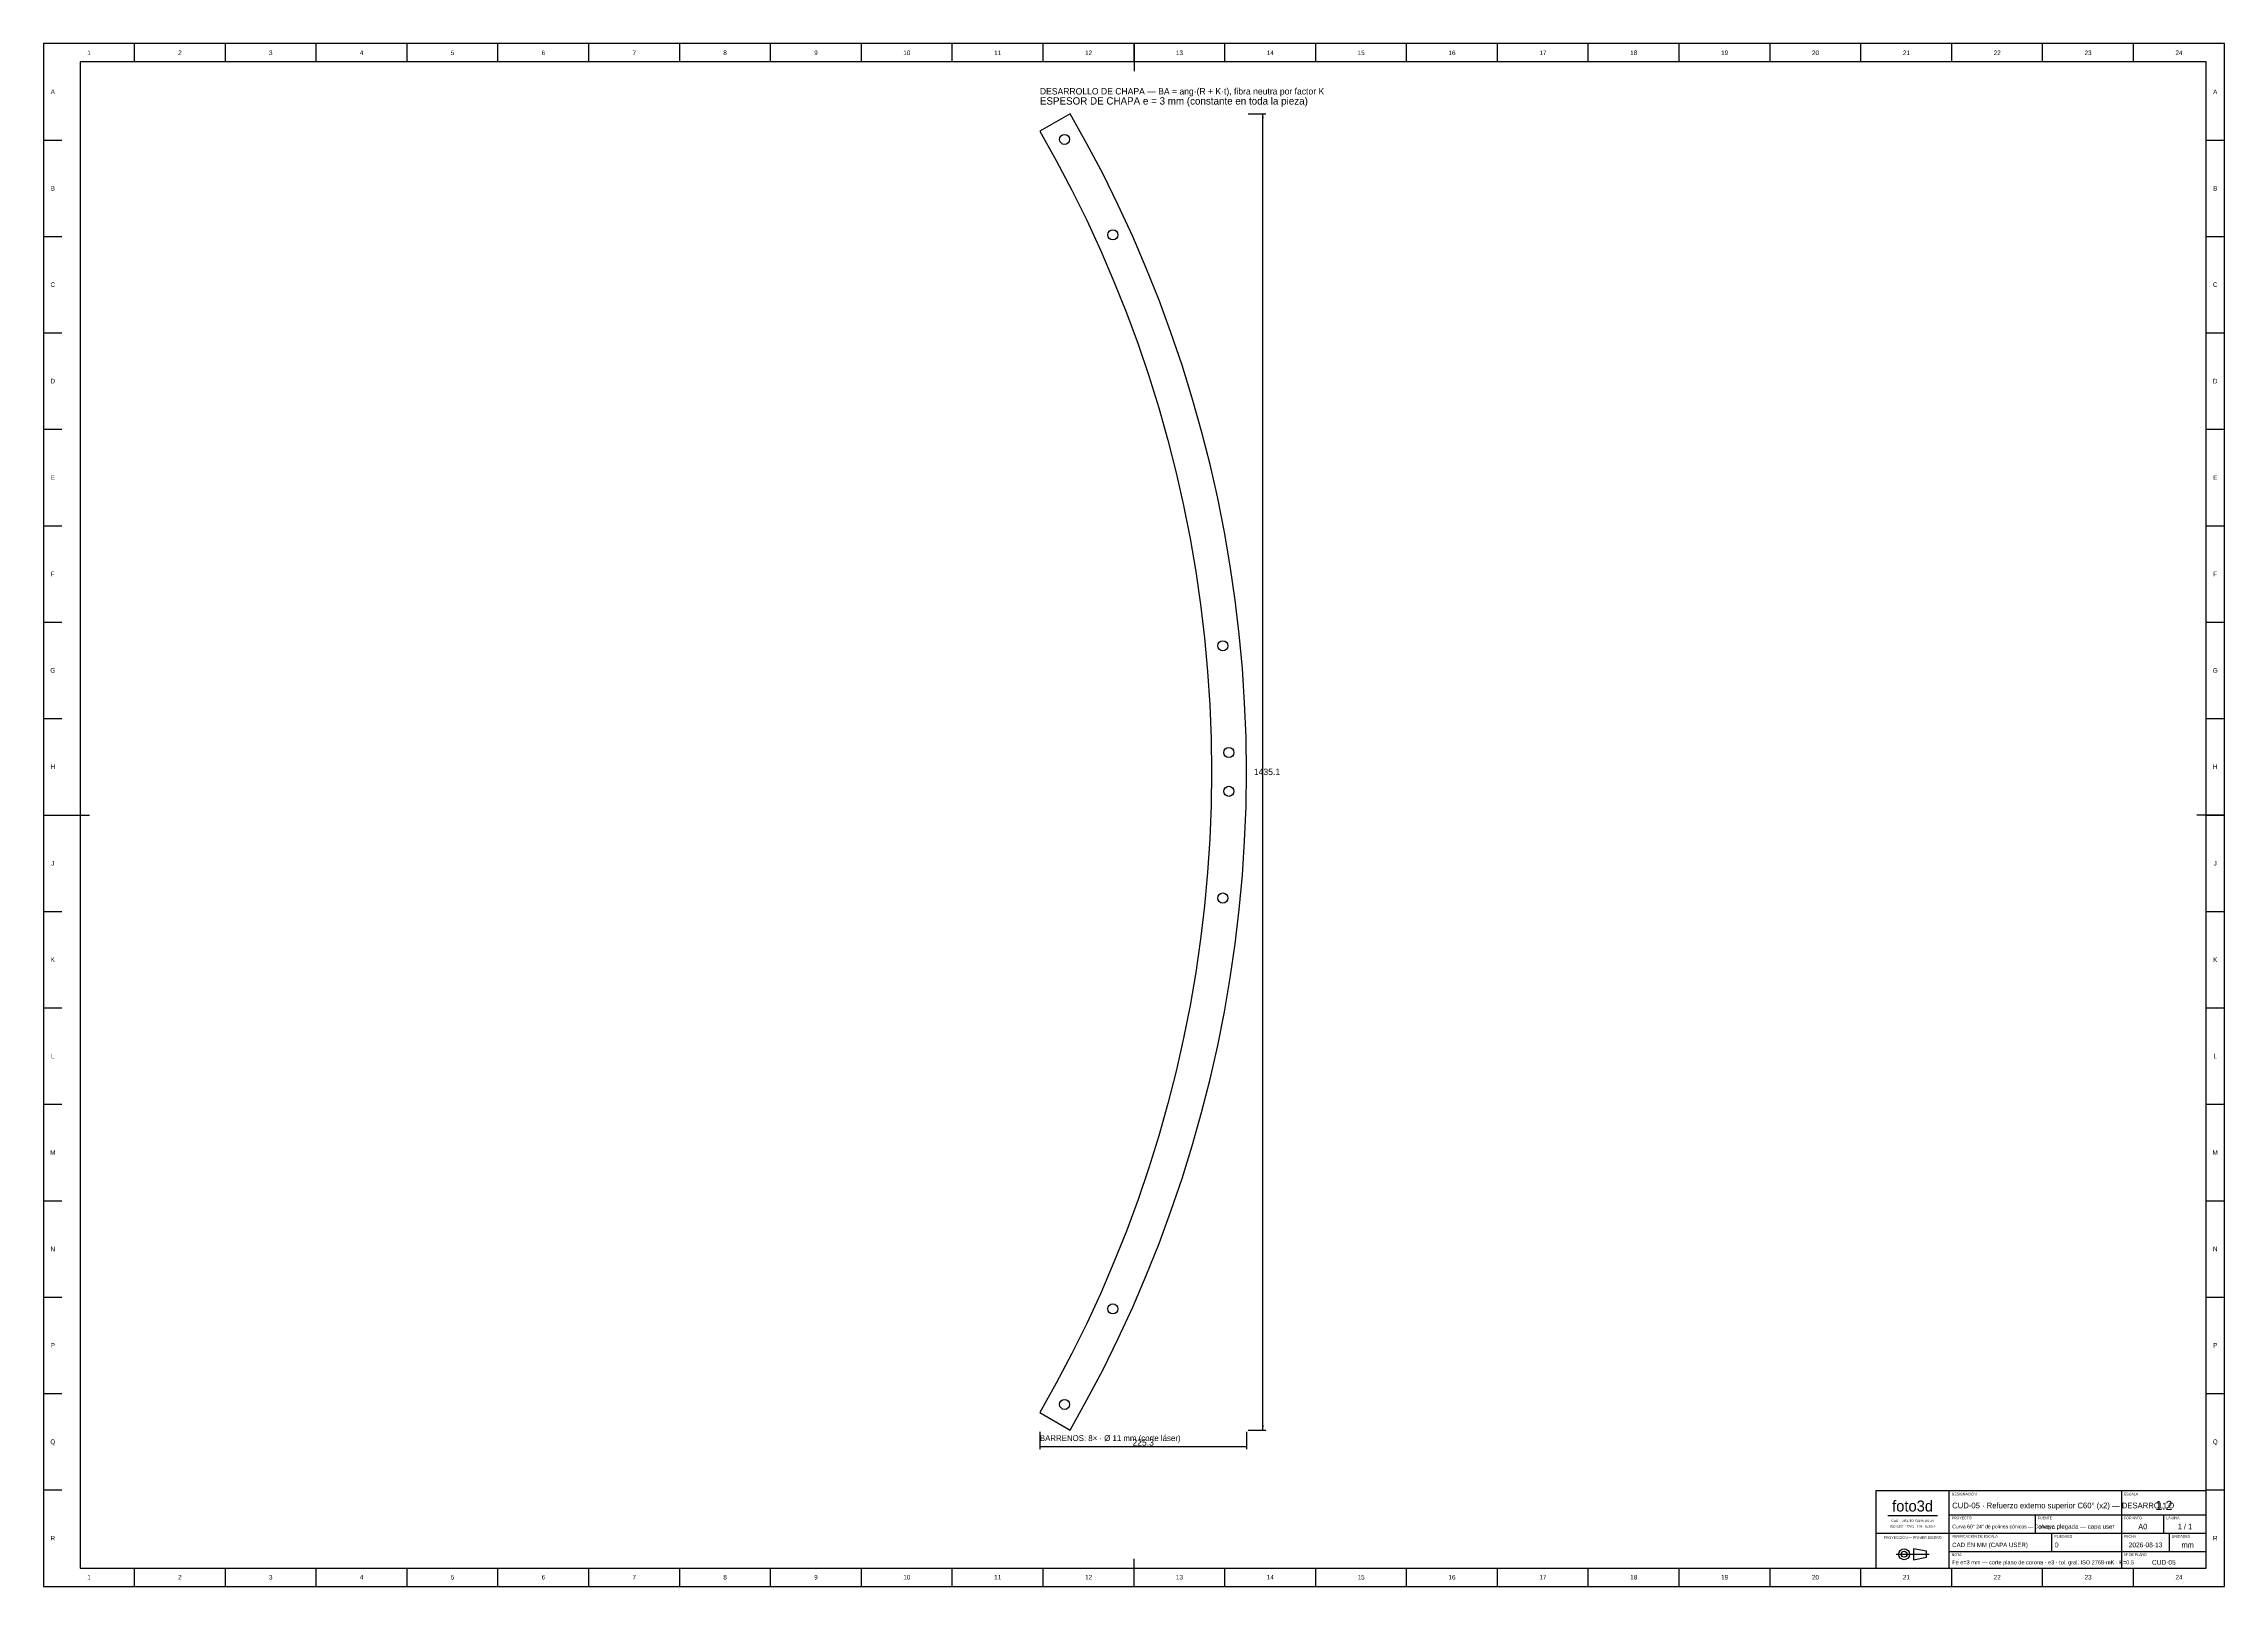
# Model space of a CAD drawing. Extents: x 0 to 2378, y 0 to 1682.
import ezdxf
from ezdxf.enums import TextEntityAlignment as Align

# ---------------------------------------------------------------- set-up
doc = ezdxf.new("R2010")
doc.units = 0
for name, color, linetype in [('COTAS', 7, 'CONTINUOUS'), ('FINA', 7, 'CONTINUOUS'), ('NORMA', 7, 'CONTINUOUS'), ('TEXTO', 7, 'CONTINUOUS'), ('VISIBLE', 7, 'CONTINUOUS')]:
    doc.layers.add(name, color=color, linetype=linetype)

msp = doc.modelspace()

# ---------------------------------------------------------------- linework, layer by layer
at = {"layer": 'COTAS'}
for p, q in [((1313.63, 1605.55), (1332.63, 1605.55)), ((1329.63, 170.45), (1329.63, 1605.55)), ((1086.37, 168.45), (1086.37, 149.45)), ((1311.63, 168.45), (1311.63, 149.45)), ((1313.63, 170.45), (1332.63, 170.45)), ((1086.37, 152.45), (1311.63, 152.45))]:
    msp.add_line(p, q, dxfattribs=at)
for points in [[(1329.63, 1605.55), (1330.53, 1600.55), (1328.73, 1600.55)], [(1329.63, 170.45), (1330.53, 175.45), (1328.73, 175.45)], [(1086.37, 152.45), (1091.37, 153.35), (1091.37, 151.55)], [(1311.63, 152.45), (1306.63, 153.35), (1306.63, 151.55)]]:
    msp.add_solid(points, dxfattribs=at)
at = {"layer": 'FINA'}
for p, q in [((2378, 1682), (0, 1682)), ((0, 1682), (0, 0)), ((99.0833, 1662), (99.0833, 1682)), ((198.1667, 1662), (198.1667, 1682)), ((297.25, 1662), (297.25, 1682)), ((396.3333, 1662), (396.3333, 1682)), ((495.4167, 1662), (495.4167, 1682)), ((594.5, 1662), (594.5, 1682)), ((693.5833, 1662), (693.5833, 1682)), ((792.6667, 1662), (792.6667, 1682)), ((891.75, 1662), (891.75, 1682)), ((990.8333, 1662), (990.8333, 1682)), ((1089.9167, 1662), (1089.9167, 1682)), ((1189, 1662), (1189, 1682)), ((1288.0833, 1662), (1288.0833, 1682)), ((1387.1667, 1662), (1387.1667, 1682)), ((1486.25, 1662), (1486.25, 1682)), ((1585.3333, 1662), (1585.3333, 1682)), ((1684.4167, 1662), (1684.4167, 1682)), ((1783.5, 1662), (1783.5, 1682)), ((1882.5833, 1662), (1882.5833, 1682)), ((1981.6667, 1662), (1981.6667, 1682)), ((2080.75, 1662), (2080.75, 1682)), ((2179.8333, 1662), (2179.8333, 1682)), ((2278.9167, 1662), (2278.9167, 1682)), ((2378, 0), (2378, 1682)), ((0, 1576.875), (20, 1576.875)), ((2358, 1576.875), (2378, 1576.875)), ((0, 1471.75), (20, 1471.75)), ((2358, 1471.75), (2378, 1471.75)), ((0, 1366.625), (20, 1366.625)), ((2358, 1366.625), (2378, 1366.625)), ((0, 1261.5), (20, 1261.5)), ((2358, 1261.5), (2378, 1261.5)), ((0, 1156.375), (20, 1156.375)), ((2358, 1156.375), (2378, 1156.375)), ((0, 1051.25), (20, 1051.25)), ((2358, 1051.25), (2378, 1051.25)), ((0, 946.125), (20, 946.125)), ((2358, 946.125), (2378, 946.125)), ((0, 841), (20, 841)), ((2358, 841), (2378, 841)), ((0, 735.875), (20, 735.875)), ((2358, 735.875), (2378, 735.875)), ((0, 630.75), (20, 630.75)), ((2358, 630.75), (2378, 630.75)), ((0, 525.625), (20, 525.625)), ((2358, 525.625), (2378, 525.625)), ((0, 420.5), (20, 420.5)), ((2358, 420.5), (2378, 420.5)), ((0, 315.375), (20, 315.375)), ((2358, 315.375), (2378, 315.375)), ((0, 210.25), (20, 210.25)), ((2358, 210.25), (2378, 210.25)), ((0, 105.125), (20, 105.125)), ((2358, 105.125), (2378, 105.125)), ((2011, 77.2), (2065, 77.2)), ((2078, 78), (2266, 78)), ((2172, 58), (2172, 78)), ((2266, 78), (2358, 78)), ((2312, 58), (2312, 78)), ((1998, 58), (2078, 58)), ((2078, 58), (2266, 58)), ((2190, 38), (2190, 58)), ((2266, 58), (2358, 58)), ((2318, 38), (2318, 58)), ((2020.06, 35), (2055.94, 35)), ((2078, 38), (2266, 38)), ((2266, 38), (2358, 38)), ((0, 0), (2378, 0)), ((99.0833, 0), (99.0833, 20)), ((198.1667, 0), (198.1667, 20)), ((297.25, 0), (297.25, 20)), ((396.3333, 0), (396.3333, 20)), ((495.4167, 0), (495.4167, 20)), ((594.5, 0), (594.5, 20)), ((693.5833, 0), (693.5833, 20)), ((792.6667, 0), (792.6667, 20)), ((891.75, 0), (891.75, 20)), ((990.8333, 0), (990.8333, 20)), ((1089.9167, 0), (1089.9167, 20)), ((1189, 0), (1189, 20)), ((1288.0833, 0), (1288.0833, 20)), ((1387.1667, 0), (1387.1667, 20)), ((1486.25, 0), (1486.25, 20)), ((1585.3333, 0), (1585.3333, 20)), ((1684.4167, 0), (1684.4167, 20)), ((1783.5, 0), (1783.5, 20)), ((1882.5833, 0), (1882.5833, 20)), ((1981.6667, 0), (1981.6667, 20)), ((2080.75, 0), (2080.75, 20)), ((2179.8333, 0), (2179.8333, 20)), ((2278.9167, 0), (2278.9167, 20))]:
    msp.add_line(p, q, dxfattribs=at)
at = {"layer": 'NORMA'}
for p, q in [((1189, 1682), (1189, 1652)), ((2358, 1662), (40, 1662)), ((40, 1662), (40, 20)), ((2358, 20), (2358, 1662)), ((0, 841), (50, 841)), ((2378, 841), (2348, 841)), ((2358, 104), (1998, 104)), ((1998, 104), (1998, 20)), ((2078, 20), (2078, 104)), ((2266, 20), (2266, 104)), ((2358, 20), (2358, 104)), ((1189, 0), (1189, 30)), ((40, 20), (2358, 20)), ((1998, 20), (2358, 20))]:
    msp.add_line(p, q, dxfattribs=at)
at = {"layer": 'TEXTO'}
for p, q in [((2053.18, 38.22), (2038.92, 40.98)), ((2038.92, 40.98), (2038.92, 29.02)), ((2038.92, 29.02), (2053.18, 31.78)), ((2053.18, 31.78), (2053.18, 38.22))]:
    msp.add_line(p, q, dxfattribs=at)
for radius in [5.98, 3.22]:
    msp.add_circle((2028.8, 35), radius, dxfattribs=at)
at = {"layer": 'VISIBLE'}
for p, q in [((1119.36, 1605.55), (1086.37, 1586.5)), ((1137.72, 1572.77), (1119.36, 1605.55)), ((1086.37, 1586.5), (1104.24, 1554.59)), ((1155.21, 1539.52), (1137.72, 1572.77)), ((1104.24, 1554.59), (1121.27, 1522.22)), ((1121.27, 1522.22), (1137.44, 1489.42)), ((1171.83, 1505.83), (1155.21, 1539.52)), ((1187.56, 1471.71), (1171.83, 1505.83)), ((1137.44, 1489.42), (1152.75, 1456.21)), ((1152.75, 1456.21), (1167.19, 1422.61)), ((1202.39, 1437.19), (1187.56, 1471.71)), ((1216.31, 1402.29), (1202.39, 1437.19)), ((1167.19, 1422.61), (1180.74, 1388.64)), ((1180.74, 1388.64), (1193.4, 1354.33)), ((1229.31, 1367.05), (1216.31, 1402.29)), ((1241.39, 1331.47), (1229.31, 1367.05)), ((1193.4, 1354.33), (1205.16, 1319.7)), ((1205.16, 1319.7), (1216, 1284.77)), ((1252.53, 1295.59), (1241.39, 1331.47)), ((1216, 1284.77), (1225.93, 1249.57)), ((1262.73, 1259.43), (1252.53, 1295.59)), ((1225.93, 1249.57), (1234.93, 1214.12)), ((1271.98, 1223.02), (1262.73, 1259.43)), ((1234.93, 1214.12), (1243, 1178.45)), ((1280.27, 1186.37), (1271.98, 1223.02)), ((1243, 1178.45), (1250.14, 1142.58)), ((1287.6, 1149.53), (1280.27, 1186.37)), ((1250.14, 1142.58), (1256.33, 1106.54)), ((1293.96, 1112.5), (1287.6, 1149.53)), ((1256.33, 1106.54), (1261.58, 1070.35)), ((1299.35, 1075.32), (1293.96, 1112.5)), ((1261.58, 1070.35), (1265.88, 1034.03)), ((1303.77, 1038.01), (1299.35, 1075.32)), ((1265.88, 1034.03), (1269.22, 997.61)), ((1307.21, 1000.6), (1303.77, 1038.01)), ((1309.66, 963.11), (1307.21, 1000.6)), ((1269.22, 997.61), (1271.62, 961.11)), ((1271.62, 961.11), (1273.05, 924.57)), ((1311.14, 925.57), (1309.66, 963.11)), ((1273.05, 924.57), (1273.53, 888)), ((1311.63, 888), (1311.14, 925.57)), ((1273.53, 888), (1273.05, 851.43)), ((1311.14, 850.43), (1311.63, 888)), ((1273.05, 851.43), (1271.62, 814.89)), ((1309.66, 812.89), (1311.14, 850.43)), ((1271.62, 814.89), (1269.22, 778.39)), ((1307.21, 775.4), (1309.66, 812.89)), ((1269.22, 778.39), (1265.88, 741.97)), ((1303.77, 737.99), (1307.21, 775.4)), ((1265.88, 741.97), (1261.58, 705.65)), ((1299.35, 700.68), (1303.77, 737.99)), ((1261.58, 705.65), (1256.33, 669.46)), ((1293.96, 663.5), (1299.35, 700.68)), ((1256.33, 669.46), (1250.14, 633.42)), ((1287.6, 626.47), (1293.96, 663.5)), ((1250.14, 633.42), (1243, 597.55)), ((1280.27, 589.63), (1287.6, 626.47)), ((1243, 597.55), (1234.93, 561.88)), ((1271.98, 552.98), (1280.27, 589.63)), ((1234.93, 561.88), (1225.93, 526.43)), ((1262.73, 516.57), (1271.98, 552.98)), ((1225.93, 526.43), (1216, 491.23)), ((1252.53, 480.41), (1262.73, 516.57)), ((1216, 491.23), (1205.16, 456.3)), ((1241.39, 444.53), (1252.53, 480.41)), ((1205.16, 456.3), (1193.4, 421.67)), ((1229.31, 408.95), (1241.39, 444.53)), ((1193.4, 421.67), (1180.74, 387.36)), ((1216.31, 373.71), (1229.31, 408.95)), ((1180.74, 387.36), (1167.19, 353.39)), ((1202.39, 338.81), (1216.31, 373.71)), ((1167.19, 353.39), (1152.75, 319.79)), ((1187.56, 304.29), (1202.39, 338.81)), ((1152.75, 319.79), (1137.44, 286.58)), ((1137.44, 286.58), (1121.27, 253.78)), ((1171.83, 270.17), (1187.56, 304.29)), ((1155.21, 236.48), (1171.83, 270.17)), ((1121.27, 253.78), (1104.24, 221.41)), ((1104.24, 221.41), (1086.37, 189.5)), ((1137.72, 203.23), (1155.21, 236.48)), ((1119.36, 170.45), (1137.72, 203.23)), ((1086.37, 189.5), (1119.36, 170.45))]:
    msp.add_line(p, q, dxfattribs=at)
for centre in [(1113.33, 1577.59), (1165.87, 1473.49), (1285.89, 1025.52), (1292.42, 909.2), (1292.42, 866.8), (1285.89, 750.48), (1165.87, 302.51), (1113.33, 198.41)]:
    msp.add_circle(centre, 5.5, dxfattribs=at)

# ---------------------------------------------------------------- texts
at = {"layer": 'COTAS'}
for s, p in [('1435.1', (1334.03, 888)), ('225.3', (1199, 156.85))]:
    msp.add_text(s, height=7, dxfattribs=at).set_placement(p, align=Align.MIDDLE_CENTER)
at = {"layer": 'TEXTO'}
for s, height, p in [('1', 5, (49.5417, 1672)), ('2', 5, (148.625, 1672)), ('3', 5, (247.7083, 1672)), ('4', 5, (346.7917, 1672)), ('5', 5, (445.875, 1672)), ('6', 5, (544.9583, 1672)), ('7', 5, (644.0417, 1672)), ('8', 5, (743.125, 1672)), ('9', 5, (842.2083, 1672)), ('10', 5, (941.2917, 1672)), ('11', 5, (1040.375, 1672)), ('12', 5, (1139.4583, 1672)), ('13', 5, (1238.5417, 1672)), ('14', 5, (1337.625, 1672)), ('15', 5, (1436.7083, 1672)), ('16', 5, (1535.7917, 1672)), ('17', 5, (1634.875, 1672)), ('18', 5, (1733.9583, 1672)), ('19', 5, (1833.0417, 1672)), ('20', 5, (1932.125, 1672)), ('21', 5, (2031.2083, 1672)), ('22', 5, (2130.2917, 1672)), ('23', 5, (2229.375, 1672)), ('24', 5, (2328.4583, 1672)), ('A', 5, (10, 1629.4375)), ('A', 5, (2368, 1629.4375)), ('B', 5, (10, 1524.3125)), ('B', 5, (2368, 1524.3125)), ('C', 5, (10, 1419.1875)), ('C', 5, (2368, 1419.1875)), ('D', 5, (10, 1314.0625)), ('D', 5, (2368, 1314.0625)), ('E', 5, (10, 1208.9375)), ('E', 5, (2368, 1208.9375)), ('F', 5, (10, 1103.8125)), ('F', 5, (2368, 1103.8125)), ('G', 5, (10, 998.6875)), ('G', 5, (2368, 998.6875)), ('H', 5, (10, 893.5625)), ('H', 5, (2368, 893.5625)), ('J', 5, (10, 788.4375)), ('J', 5, (2368, 788.4375)), ('K', 5, (10, 683.3125)), ('K', 5, (2368, 683.3125)), ('L', 5, (10, 578.1875)), ('L', 5, (2368, 578.1875)), ('M', 5, (10, 473.0625)), ('M', 5, (2368, 473.0625)), ('N', 5, (10, 367.9375)), ('N', 5, (2368, 367.9375)), ('P', 5, (10, 262.8125)), ('P', 5, (2368, 262.8125)), ('Q', 5, (10, 157.6875)), ('Q', 5, (2368, 157.6875)), ('CAD · DISEÑO CAPA USER', 2.6, (2038, 71.6)), ('foto3d', 12, (2038, 87.6)), ('1:2', 10, (2312, 88.2)), ('R', 5, (10, 52.5625)), ('PROYECCIÓN — PRIMER DIEDRO', 2.8, (2038, 53.2)), ('ISO 5457 · 7200 · 129 · 5456-2', 2.6, (2038, 65.2)), ('2026-08-13', 5.2, (2292, 45.2)), ('A0', 6, (2289, 65.2)), ('1 / 1', 6, (2335, 65.2)), ('R', 5, (2368, 52.5625)), ('CUD-05', 5.2, (2312, 26.2)), ('mm', 6, (2338, 45.2)), ('1', 5, (49.5417, 10)), ('2', 5, (148.625, 10)), ('3', 5, (247.7083, 10)), ('4', 5, (346.7917, 10)), ('5', 5, (445.875, 10)), ('6', 5, (544.9583, 10)), ('7', 5, (644.0417, 10)), ('8', 5, (743.125, 10)), ('9', 5, (842.2083, 10)), ('10', 5, (941.2917, 10)), ('11', 5, (1040.375, 10)), ('12', 5, (1139.4583, 10)), ('13', 5, (1238.5417, 10)), ('14', 5, (1337.625, 10)), ('15', 5, (1436.7083, 10)), ('16', 5, (1535.7917, 10)), ('17', 5, (1634.875, 10)), ('18', 5, (1733.9583, 10)), ('19', 5, (1833.0417, 10)), ('20', 5, (1932.125, 10)), ('21', 5, (2031.2083, 10)), ('22', 5, (2130.2917, 10)), ('23', 5, (2229.375, 10)), ('24', 5, (2328.4583, 10))]:
    msp.add_text(s, height=height, dxfattribs=at).set_placement(p, align=Align.MIDDLE_CENTER)
for s, height, p in [('DESARROLLO DE CHAPA — BA = ang·(R + K·t), fibra neutra por factor K', 7, (1086.37, 1626.55)), ('ESPESOR DE CHAPA e = 3 mm (constante en toda la pieza)', 8, (1086.37, 1615.55)), ('BARRENOS: 8× · Ø 11 mm (corte láser)', 6.4, (1086.37, 158.45)), ('DESIGNACIÓN', 2.8, (2080.6, 99.2)), ('ESCALA', 2.8, (2268.6, 99.2)), ('PROYECTO', 2.8, (2080.6, 73.2)), ('FUENTE', 2.8, (2174.6, 73.2)), ('FORMATO', 2.8, (2268.6, 73.2)), ('LÁMINA', 2.8, (2314.6, 73.2)), ('VERIFICACIÓN DE ESCALA', 2.8, (2080.6, 53.2)), ('PLIEGUES', 2.8, (2192.6, 53.2)), ('FECHA', 2.8, (2268.6, 53.2)), ('UNIDADES', 2.8, (2320.6, 53.2)), ('NOTA', 2.8, (2080.6, 33.2)), ('Nº DE PLANO', 2.8, (2268.6, 33.2))]:
    msp.add_text(s, height=height, dxfattribs=at).set_placement(p)
for s, height, p in [('CUD-05 · Refuerzo externo superior C60° (x2) — DESARROLLO', 6.2506, (2081.2, 88.2)), ('Curva 60° 24" de polines cónicos — Conveyo…', 4, (2081.2, 65.2)), ('CAD EN MM (CAPA USER)', 4.8, (2081.2, 45.2)), ('chapa plegada — capa user', 4.8, (2175.2, 65.2)), ('0', 5.2, (2193.2, 45.2)), ('Fe e=3 mm — corte plano de corona · e3 · tol. gral. ISO 2768-mK · K=0.5', 4.4, (2081.2, 26.2))]:
    msp.add_text(s, height=height, dxfattribs=at).set_placement(p, align=Align.MIDDLE_LEFT)

doc.saveas('drawing.dxf')
